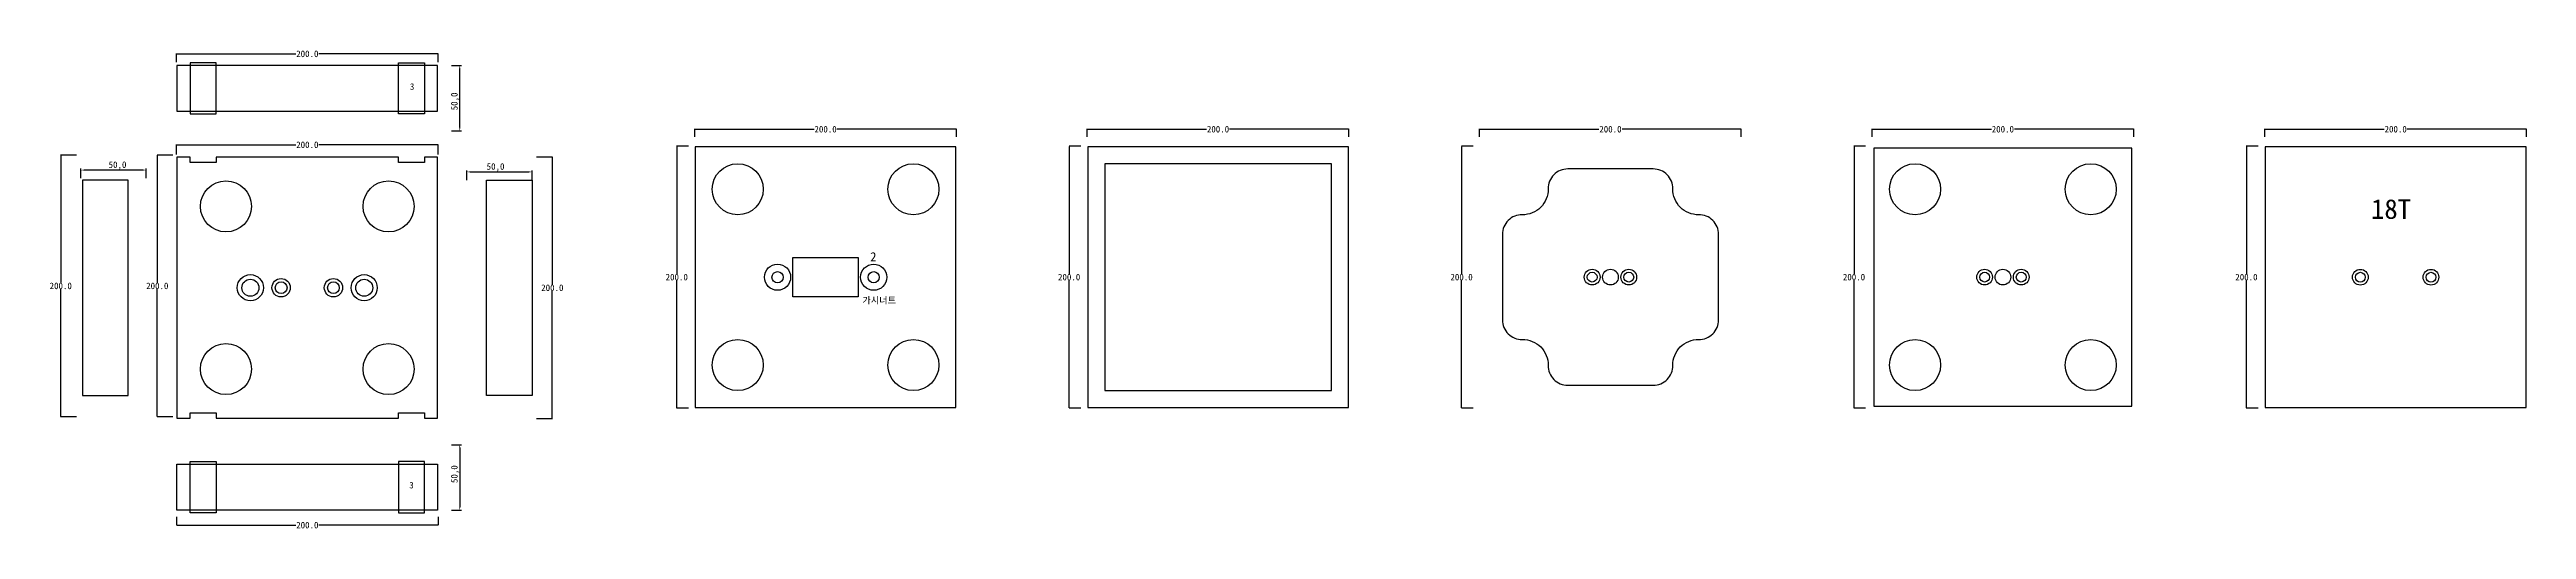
# Model space of a CAD drawing. Header units: millimetres. Extents: x 386 to 8842, y 202 to 3099.
# Drawn here: x 386 to 2280, y 202 to 569 of the extents above; entities that cross this region are included whole.
import ezdxf

# ---------------------------------------------------------------- set-up
doc = ezdxf.new("R2010")
doc.units = ezdxf.units.MM
for name, color, linetype in [('TEXT', 3, 'Continuous'), ('볼트 구멍', 7, 'Continuous'), ('치구', 7, 'Continuous'), ('치수', 7, 'Continuous')]:
    doc.layers.add(name, color=color, linetype=linetype)
doc.dimstyles.new('ISO-25', dxfattribs={"dimtxt": 2.5, "dimasz": 2.5, "dimexe": 1.25, "dimexo": 0.625, "dimtad": 1, "dimtxsty": 'Standard', "dimcen": 2.5, "dimadec": 0, "dimazin": 0, "dimtfac": 1, "dimtmove": 0, "dimatfit": 3, "dimfxl": 0, "dimarcsym": 0})
doc.dimstyles.get("Standard").update_dxf_attribs({"dimtxt": 7, "dimasz": 0.18, "dimexe": 0.18, "dimexo": 0.0625, "dimgap": 0.09, "dimtad": 0, "dimtih": 1, "dimtoh": 1, "dimdec": 1, "dimzin": 0, "dimdsep": 46, "dimtxsty": 'Standard', "dimcen": 0.09, "dimadec": 0, "dimazin": 0, "dimtfac": 1, "dimtdec": 1, "dimtofl": 0, "dimtmove": 0, "dimatfit": 3, "dimfxl": 0, "dimtolj": 1, "dimtzin": 0, "dimarcsym": 0})

msp = doc.modelspace()

# ---------------------------------------------------------------- texts
at = {"layer": 'TEXT', "color": 1}
for s, height, p in [('3', 5, (661.83, 538.08)), ('18T', 15, (2161.04, 439.55)), ('3', 5, (661.36, 233.57))]:
    msp.add_text(s, height=height, dxfattribs=at).set_placement(p)
at = {"layer": '볼트 구멍', "color": 1}
for s, height, p in [('2', 7, (1013.71, 407.08)), ('가시너트', 5, (1007.71, 374.8))]:
    msp.add_text(s, height=height, dxfattribs=at).set_placement(p)

# ---------------------------------------------------------------- blocks, each defined once
blk = doc.blocks.new('*D22')
at = {"layer": 'Defpoints', "color": 0}
for p in [(693, 556.8), (699.9, 556.8), (693, 506.8)]:
    blk.add_point(p, dxfattribs=at)
at = {"layer": '치수', "color": 0, "lineweight": -2}
for p, q in [((693.7, 556.8), (701.2, 556.8)), ((699.9, 509.3), (699.9, 554.3)), ((693.7, 506.8), (701.2, 506.8))]:
    blk.add_line(p, q, dxfattribs=at)
at = {"layer": '치수', "color": 0}
for points in [[(699.5, 554.3), (700.4, 554.3), (699.9, 556.8)], [(699.5, 509.3), (700.4, 509.3), (699.9, 506.8)]]:
    blk.add_solid(points, dxfattribs=at)
at = {"layer": '치수', "color": 0, "insert": (696.4, 529.3), "char_height": 5, "attachment_point": 5, "rotation": 90}
blk.add_mtext('50,0', dxfattribs=at)
blk = doc.blocks.new('*D23')
at = {"layer": 'Defpoints', "color": 0}
for p in [(693, 267), (693, 217), (699.9, 217)]:
    blk.add_point(p, dxfattribs=at)
at = {"layer": '치수', "color": 0, "lineweight": -2}
for p, q in [((693.7, 267), (701.2, 267)), ((699.9, 264.5), (699.9, 219.5)), ((693.7, 217), (701.2, 217))]:
    blk.add_line(p, q, dxfattribs=at)
at = {"layer": '치수', "color": 0}
for points in [[(699.5, 264.5), (700.4, 264.5), (699.9, 267)], [(699.5, 219.5), (700.4, 219.5), (699.9, 217)]]:
    blk.add_solid(points, dxfattribs=at)
at = {"layer": '치수', "color": 0, "insert": (696.4, 244.5), "char_height": 5, "attachment_point": 5, "rotation": 90}
blk.add_mtext('50,0', dxfattribs=at)
blk = doc.blocks.new('*D24')
at = {"layer": 'Defpoints', "color": 0, "linetype": 'Continuous'}
for p in [(480.8, 488.3), (468.7, 288.3), (480.8, 288.3)]:
    blk.add_point(p, dxfattribs=at)
at = {"layer": '치수', "color": 0, "linetype": 'Continuous', "lineweight": -2}
for p, q in [((480.7, 488.3), (468.5, 488.3)), ((468.7, 488.1), (468.7, 390.9)), ((468.7, 288.5), (468.7, 385.7)), ((480.7, 288.3), (468.5, 288.3))]:
    blk.add_line(p, q, dxfattribs=at)
at = {"layer": '치수', "color": 0, "linetype": 'Continuous'}
for points in [[(468.7, 488.1), (468.7, 488.1), (468.7, 488.3)], [(468.7, 288.5), (468.7, 288.5), (468.7, 288.3)]]:
    blk.add_solid(points, dxfattribs=at)
at = {"layer": '치수', "color": 0, "linetype": 'Continuous', "insert": (468.7, 388.3), "char_height": 5, "attachment_point": 5}
blk.add_mtext('\\A1;200.0', dxfattribs=at)
blk = doc.blocks.new('*D25')
at = {"layer": 'Defpoints', "color": 0, "linetype": 'Continuous'}
for p in [(406.9, 488.3), (394.9, 288.3), (406.9, 288.3)]:
    blk.add_point(p, dxfattribs=at)
at = {"layer": '치수', "color": 0, "linetype": 'Continuous', "lineweight": -2}
for p, q in [((406.9, 488.3), (394.7, 488.3)), ((394.9, 488.1), (394.9, 390.9)), ((394.9, 288.5), (394.9, 385.7)), ((406.9, 288.3), (394.7, 288.3))]:
    blk.add_line(p, q, dxfattribs=at)
at = {"layer": '치수', "color": 0, "linetype": 'Continuous'}
for points in [[(394.8, 488.1), (394.9, 488.1), (394.9, 488.3)], [(394.8, 288.5), (394.9, 288.5), (394.9, 288.3)]]:
    blk.add_solid(points, dxfattribs=at)
at = {"layer": '치수', "color": 0, "linetype": 'Continuous', "insert": (394.9, 388.3), "char_height": 5, "attachment_point": 5}
blk.add_mtext('\\A1;200.0', dxfattribs=at)
blk = doc.blocks.new('*D26')
at = {"layer": 'Defpoints', "color": 0, "linetype": 'Continuous'}
for p in [(483.4, 211.9), (683.4, 211.9), (683.4, 205.5)]:
    blk.add_point(p, dxfattribs=at)
at = {"layer": '치수', "color": 0, "linetype": 'Continuous', "lineweight": -2}
for p, q in [((483.4, 211.9), (483.4, 205.4)), ((683.4, 211.9), (683.4, 205.4)), ((483.6, 205.5), (574.5, 205.5)), ((683.2, 205.5), (592.2, 205.5))]:
    blk.add_line(p, q, dxfattribs=at)
at = {"layer": '치수', "color": 0, "linetype": 'Continuous'}
for points in [[(483.6, 205.6), (483.6, 205.5), (483.4, 205.5)], [(683.2, 205.6), (683.2, 205.5), (683.4, 205.5)]]:
    blk.add_solid(points, dxfattribs=at)
at = {"layer": '치수', "color": 0, "linetype": 'Continuous', "insert": (583.4, 205.5), "char_height": 5, "attachment_point": 5}
blk.add_mtext('\\A1;200.0', dxfattribs=at)
blk = doc.blocks.new('*D27')
at = {"layer": 'Defpoints', "color": 0}
for p in [(410.3, 476.8), (410.3, 470), (460.3, 470)]:
    blk.add_point(p, dxfattribs=at)
at = {"layer": '치수', "color": 0, "lineweight": -2}
for p, q in [((410.3, 470.6), (410.3, 478)), ((457.8, 476.8), (412.8, 476.8)), ((460.3, 470.6), (460.3, 478))]:
    blk.add_line(p, q, dxfattribs=at)
at = {"layer": '치수', "color": 0}
for points in [[(412.8, 477.2), (412.8, 476.4), (410.3, 476.8)], [(457.8, 477.2), (457.8, 476.4), (460.3, 476.8)]]:
    blk.add_solid(points, dxfattribs=at)
at = {"layer": '치수', "color": 0, "insert": (438.3, 480.3), "char_height": 5, "attachment_point": 5}
blk.add_mtext('50,0', dxfattribs=at)
blk = doc.blocks.new('*D28')
at = {"layer": 'Defpoints', "color": 0, "linetype": 'Continuous'}
for p in [(683.4, 496.1), (483.4, 488.7), (683.4, 488.7)]:
    blk.add_point(p, dxfattribs=at)
at = {"layer": '치수', "color": 0, "linetype": 'Continuous', "lineweight": -2}
for p, q in [((483.4, 488.8), (483.4, 496.3)), ((483.6, 496.1), (574.5, 496.1)), ((683.2, 496.1), (592.2, 496.1)), ((683.4, 488.8), (683.4, 496.3))]:
    blk.add_line(p, q, dxfattribs=at)
at = {"layer": '치수', "color": 0, "linetype": 'Continuous'}
for points in [[(483.6, 496.2), (483.6, 496.1), (483.4, 496.1)], [(683.2, 496.2), (683.2, 496.1), (683.4, 496.1)]]:
    blk.add_solid(points, dxfattribs=at)
at = {"layer": '치수', "color": 0, "linetype": 'Continuous', "insert": (583.4, 496.1), "char_height": 5, "attachment_point": 5}
blk.add_mtext('\\A1;200.0', dxfattribs=at)
blk = doc.blocks.new('*D29')
at = {"layer": 'Defpoints', "color": 0, "linetype": 'Continuous'}
for p in [(483.4, 559.2), (683.4, 565.6), (683.4, 559.2)]:
    blk.add_point(p, dxfattribs=at)
at = {"layer": '치수', "color": 0, "linetype": 'Continuous', "lineweight": -2}
for p, q in [((483.4, 559.3), (483.4, 565.8)), ((483.6, 565.6), (574.5, 565.6)), ((683.2, 565.6), (592.2, 565.6)), ((683.4, 559.3), (683.4, 565.8))]:
    blk.add_line(p, q, dxfattribs=at)
at = {"layer": '치수', "color": 0, "linetype": 'Continuous'}
for points in [[(483.6, 565.6), (483.6, 565.6), (483.4, 565.6)], [(683.2, 565.6), (683.2, 565.6), (683.4, 565.6)]]:
    blk.add_solid(points, dxfattribs=at)
at = {"layer": '치수', "color": 0, "linetype": 'Continuous', "insert": (583.4, 565.6), "char_height": 5, "attachment_point": 5}
blk.add_mtext('\\A1;200.0', dxfattribs=at)
blk = doc.blocks.new('*D30')
at = {"layer": 'Defpoints', "color": 0, "linetype": 'Continuous'}
for p in [(1779.6, 502.1), (1979.6, 508), (1979.6, 502.1)]:
    blk.add_point(p, dxfattribs=at)
at = {"layer": '치수', "color": 0, "linetype": 'Continuous', "lineweight": -2}
for p, q in [((1779.6, 502.2), (1779.6, 508.2)), ((1779.8, 508), (1870.8, 508)), ((1979.4, 508), (1888.5, 508)), ((1979.6, 502.2), (1979.6, 508.2))]:
    blk.add_line(p, q, dxfattribs=at)
at = {"layer": '치수', "color": 0, "linetype": 'Continuous'}
for points in [[(1779.8, 508), (1779.8, 508), (1779.6, 508)], [(1979.4, 508), (1979.4, 508), (1979.6, 508)]]:
    blk.add_solid(points, dxfattribs=at)
at = {"layer": '치수', "color": 0, "linetype": 'Continuous', "insert": (1879.6, 508), "char_height": 5, "attachment_point": 5}
blk.add_mtext('\\A1;200.0', dxfattribs=at)
blk = doc.blocks.new('*D31')
at = {"layer": 'Defpoints', "color": 0, "linetype": 'Continuous'}
for p in [(1174.7, 495), (1165.8, 295), (1174.7, 295)]:
    blk.add_point(p, dxfattribs=at)
at = {"layer": '치수', "color": 0, "linetype": 'Continuous', "lineweight": -2}
for p, q in [((1174.7, 495), (1165.7, 495)), ((1165.8, 494.8), (1165.8, 397.6)), ((1165.8, 295.2), (1165.8, 392.4)), ((1174.7, 295), (1165.7, 295))]:
    blk.add_line(p, q, dxfattribs=at)
at = {"layer": '치수', "color": 0, "linetype": 'Continuous'}
for points in [[(1165.8, 494.8), (1165.9, 494.8), (1165.8, 495)], [(1165.8, 295.2), (1165.9, 295.2), (1165.8, 295)]]:
    blk.add_solid(points, dxfattribs=at)
at = {"layer": '치수', "color": 0, "linetype": 'Continuous', "insert": (1165.8, 395), "char_height": 5, "attachment_point": 5}
blk.add_mtext('\\A1;200.0', dxfattribs=at)
blk = doc.blocks.new('*D32')
at = {"layer": 'Defpoints', "color": 0, "linetype": 'Continuous'}
for p in [(1474.7, 495), (1465.8, 295), (1474.7, 295)]:
    blk.add_point(p, dxfattribs=at)
at = {"layer": '치수', "color": 0, "linetype": 'Continuous', "lineweight": -2}
for p, q in [((1474.7, 495), (1465.7, 495)), ((1465.8, 494.8), (1465.8, 397.6)), ((1465.8, 295.2), (1465.8, 392.4)), ((1474.7, 295), (1465.7, 295))]:
    blk.add_line(p, q, dxfattribs=at)
at = {"layer": '치수', "color": 0, "linetype": 'Continuous'}
for points in [[(1465.8, 494.8), (1465.9, 494.8), (1465.8, 495)], [(1465.8, 295.2), (1465.9, 295.2), (1465.8, 295)]]:
    blk.add_solid(points, dxfattribs=at)
at = {"layer": '치수', "color": 0, "linetype": 'Continuous', "insert": (1465.8, 395), "char_height": 5, "attachment_point": 5}
blk.add_mtext('\\A1;200.0', dxfattribs=at)
blk = doc.blocks.new('*D33')
at = {"layer": 'Defpoints', "color": 0, "linetype": 'Continuous'}
for p in [(1774.7, 495), (1765.8, 295), (1774.7, 295)]:
    blk.add_point(p, dxfattribs=at)
at = {"layer": '치수', "color": 0, "linetype": 'Continuous', "lineweight": -2}
for p, q in [((1774.7, 495), (1765.7, 495)), ((1765.8, 494.8), (1765.8, 397.6)), ((1765.8, 295.2), (1765.8, 392.4)), ((1774.7, 295), (1765.7, 295))]:
    blk.add_line(p, q, dxfattribs=at)
at = {"layer": '치수', "color": 0, "linetype": 'Continuous'}
for points in [[(1765.8, 494.8), (1765.9, 494.8), (1765.8, 495)], [(1765.8, 295.2), (1765.9, 295.2), (1765.8, 295)]]:
    blk.add_solid(points, dxfattribs=at)
at = {"layer": '치수', "color": 0, "linetype": 'Continuous', "insert": (1765.8, 395), "char_height": 5, "attachment_point": 5}
blk.add_mtext('\\A1;200.0', dxfattribs=at)
blk = doc.blocks.new('*D34')
at = {"layer": 'Defpoints', "color": 0, "linetype": 'Continuous'}
for p in [(758.7, 486.9), (758.7, 286.9), (770.7, 286.9)]:
    blk.add_point(p, dxfattribs=at)
at = {"layer": '치수', "color": 0, "linetype": 'Continuous', "lineweight": -2}
for p, q in [((758.7, 486.9), (770.9, 486.9)), ((770.7, 486.7), (770.7, 389.5)), ((770.7, 287.1), (770.7, 384.3)), ((758.7, 286.9), (770.9, 286.9))]:
    blk.add_line(p, q, dxfattribs=at)
at = {"layer": '치수', "color": 0, "linetype": 'Continuous'}
for points in [[(770.7, 486.7), (770.8, 486.7), (770.7, 486.9)], [(770.7, 287.1), (770.8, 287.1), (770.7, 286.9)]]:
    blk.add_solid(points, dxfattribs=at)
at = {"layer": '치수', "color": 0, "linetype": 'Continuous', "insert": (770.7, 386.9), "char_height": 5, "attachment_point": 5}
blk.add_mtext('\\A1;200.0', dxfattribs=at)
blk = doc.blocks.new('*D35')
at = {"layer": 'Defpoints', "color": 0, "linetype": 'Continuous'}
for p in [(874.7, 495), (865.8, 295), (874.7, 295)]:
    blk.add_point(p, dxfattribs=at)
at = {"layer": '치수', "color": 0, "linetype": 'Continuous', "lineweight": -2}
for p, q in [((874.7, 495), (865.7, 495)), ((865.8, 494.8), (865.8, 397.6)), ((865.8, 295.2), (865.8, 392.4)), ((874.7, 295), (865.7, 295))]:
    blk.add_line(p, q, dxfattribs=at)
at = {"layer": '치수', "color": 0, "linetype": 'Continuous'}
for points in [[(865.8, 494.8), (865.9, 494.8), (865.8, 495)], [(865.8, 295.2), (865.9, 295.2), (865.8, 295)]]:
    blk.add_solid(points, dxfattribs=at)
at = {"layer": '치수', "color": 0, "linetype": 'Continuous', "insert": (865.8, 395), "char_height": 5, "attachment_point": 5}
blk.add_mtext('\\A1;200.0', dxfattribs=at)
blk = doc.blocks.new('*D36')
at = {"layer": 'Defpoints', "color": 0, "linetype": 'Continuous'}
for p in [(1179.6, 502.1), (1379.6, 508), (1379.6, 502.1)]:
    blk.add_point(p, dxfattribs=at)
at = {"layer": '치수', "color": 0, "linetype": 'Continuous', "lineweight": -2}
for p, q in [((1179.6, 502.2), (1179.6, 508.2)), ((1179.8, 508), (1270.8, 508)), ((1379.4, 508), (1288.5, 508)), ((1379.6, 502.2), (1379.6, 508.2))]:
    blk.add_line(p, q, dxfattribs=at)
at = {"layer": '치수', "color": 0, "linetype": 'Continuous'}
for points in [[(1179.8, 508), (1179.8, 508), (1179.6, 508)], [(1379.4, 508), (1379.4, 508), (1379.6, 508)]]:
    blk.add_solid(points, dxfattribs=at)
at = {"layer": '치수', "color": 0, "linetype": 'Continuous', "insert": (1279.6, 508), "char_height": 5, "attachment_point": 5}
blk.add_mtext('\\A1;200.0', dxfattribs=at)
blk = doc.blocks.new('*D37')
at = {"layer": 'Defpoints', "color": 0, "linetype": 'Continuous'}
for p in [(879.6, 502.1), (1079.6, 508), (1079.6, 502.1)]:
    blk.add_point(p, dxfattribs=at)
at = {"layer": '치수', "color": 0, "linetype": 'Continuous', "lineweight": -2}
for p, q in [((879.6, 502.2), (879.6, 508.2)), ((879.8, 508), (970.8, 508)), ((1079.4, 508), (988.5, 508)), ((1079.6, 502.2), (1079.6, 508.2))]:
    blk.add_line(p, q, dxfattribs=at)
at = {"layer": '치수', "color": 0, "linetype": 'Continuous'}
for points in [[(879.8, 508), (879.8, 508), (879.6, 508)], [(1079.4, 508), (1079.4, 508), (1079.6, 508)]]:
    blk.add_solid(points, dxfattribs=at)
at = {"layer": '치수', "color": 0, "linetype": 'Continuous', "insert": (979.6, 508), "char_height": 5, "attachment_point": 5}
blk.add_mtext('\\A1;200.0', dxfattribs=at)
blk = doc.blocks.new('*D38')
at = {"layer": 'Defpoints', "color": 0}
for p in [(755.3, 475.4), (705.3, 468.6), (755.3, 468.6)]:
    blk.add_point(p, dxfattribs=at)
at = {"layer": '치수', "color": 0, "lineweight": -2}
for p, q in [((705.3, 469.2), (705.3, 476.6)), ((707.8, 475.4), (752.8, 475.4)), ((755.3, 469.2), (755.3, 476.6))]:
    blk.add_line(p, q, dxfattribs=at)
at = {"layer": '치수', "color": 0}
for points in [[(707.8, 475.8), (707.8, 475), (705.3, 475.4)], [(752.8, 475.8), (752.8, 475), (755.3, 475.4)]]:
    blk.add_solid(points, dxfattribs=at)
at = {"layer": '치수', "color": 0, "insert": (727.3, 478.9), "char_height": 5, "attachment_point": 5}
blk.add_mtext('50,0', dxfattribs=at)
blk = doc.blocks.new('*D39')
at = {"layer": 'Defpoints', "color": 0, "linetype": 'Continuous'}
for p in [(1479.6, 502.1), (1679.6, 508), (1679.6, 502.1)]:
    blk.add_point(p, dxfattribs=at)
at = {"layer": '치수', "color": 0, "linetype": 'Continuous', "lineweight": -2}
for p, q in [((1479.6, 502.2), (1479.6, 508.2)), ((1479.8, 508), (1570.8, 508)), ((1679.4, 508), (1588.5, 508)), ((1679.6, 502.2), (1679.6, 508.2))]:
    blk.add_line(p, q, dxfattribs=at)
at = {"layer": '치수', "color": 0, "linetype": 'Continuous'}
for points in [[(1479.8, 508), (1479.8, 508), (1479.6, 508)], [(1679.4, 508), (1679.4, 508), (1679.6, 508)]]:
    blk.add_solid(points, dxfattribs=at)
at = {"layer": '치수', "color": 0, "linetype": 'Continuous', "insert": (1579.6, 508), "char_height": 5, "attachment_point": 5}
blk.add_mtext('\\A1;200.0', dxfattribs=at)
blk = doc.blocks.new('*D40')
at = {"layer": 'Defpoints', "color": 0, "linetype": 'Continuous'}
for p in [(2074.7, 495), (2065.8, 295), (2074.7, 295)]:
    blk.add_point(p, dxfattribs=at)
at = {"layer": '치수', "color": 0, "linetype": 'Continuous', "lineweight": -2}
for p, q in [((2074.7, 495), (2065.7, 495)), ((2065.8, 494.8), (2065.8, 397.6)), ((2065.8, 295.2), (2065.8, 392.4)), ((2074.7, 295), (2065.7, 295))]:
    blk.add_line(p, q, dxfattribs=at)
at = {"layer": '치수', "color": 0, "linetype": 'Continuous'}
for points in [[(2065.8, 494.8), (2065.9, 494.8), (2065.8, 495)], [(2065.8, 295.2), (2065.9, 295.2), (2065.8, 295)]]:
    blk.add_solid(points, dxfattribs=at)
at = {"layer": '치수', "color": 0, "linetype": 'Continuous', "insert": (2065.8, 395), "char_height": 5, "attachment_point": 5}
blk.add_mtext('\\A1;200.0', dxfattribs=at)
blk = doc.blocks.new('*D41')
at = {"layer": 'Defpoints', "color": 0, "linetype": 'Continuous'}
for p in [(2079.9, 502.1), (2279.9, 508), (2279.9, 502.1)]:
    blk.add_point(p, dxfattribs=at)
at = {"layer": '치수', "color": 0, "linetype": 'Continuous', "lineweight": -2}
for p, q in [((2079.9, 502.2), (2079.9, 508.2)), ((2080.1, 508), (2171, 508)), ((2279.7, 508), (2188.7, 508)), ((2279.9, 502.2), (2279.9, 508.2))]:
    blk.add_line(p, q, dxfattribs=at)
at = {"layer": '치수', "color": 0, "linetype": 'Continuous'}
for points in [[(2080.1, 508), (2080.1, 508), (2079.9, 508)], [(2279.7, 508), (2279.7, 508), (2279.9, 508)]]:
    blk.add_solid(points, dxfattribs=at)
at = {"layer": '치수', "color": 0, "linetype": 'Continuous', "insert": (2179.9, 508), "char_height": 5, "attachment_point": 5}
blk.add_mtext('\\A1;200.0', dxfattribs=at)

# ---------------------------------------------------------------- dimensions: what is measured, and where the dimension line sits
at = {"layer": '치수', "color": 4, "linetype": 'Continuous'}
for base, p1, p2, picture, middle in [((683.37, 565.6), (483.37, 559.2), (683.37, 559.2), '*D29', (583.37, 565.6)), ((683.37, 205.53), (483.37, 211.93), (683.37, 211.93), '*D26', (583.37, 205.53))]:
    dim = msp.add_linear_dim(base=base, p1=p1, p2=p2, dimstyle='Standard', override={"dimtxt": 5}, dxfattribs=at)
    dim.commit()
    dim.dimension.update_dxf_attribs({"geometry": picture, "text_midpoint": middle, "dimtype": 160})
at = {"layer": '치수', "color": 4}
for base, p1, p2, angle, picture, middle in [((699.95, 556.78), (693.05, 506.78), (693.05, 556.78), 90, '*D22', (699.95, 529.28)), ((410.32, 476.79), (460.32, 470.01), (410.32, 470.01), 180, '*D27', (438.32, 476.79)), ((699.95, 217.04), (693.05, 267.04), (693.05, 217.04), 270, '*D23', (699.95, 244.54))]:
    dim = msp.add_linear_dim(base=base, p1=p1, p2=p2, angle=angle, dimstyle='ISO-25', override={"dimtxt": 5, "dimdec": 1, "dimzin": 0, "dimtdec": 1}, dxfattribs=at)
    dim.commit()
    dim.dimension.update_dxf_attribs({"geometry": picture, "text_midpoint": middle, "dimtype": 160})
at = {"layer": '치수', "color": 4, "linetype": 'Continuous'}
for base, p1, p2, picture, middle in [((1079.63, 508), (879.63, 502.12), (1079.63, 502.12), '*D37', (979.63, 508)), ((1379.63, 508), (1179.63, 502.12), (1379.63, 502.12), '*D36', (1279.63, 508)), ((1679.63, 508), (1479.63, 502.12), (1679.63, 502.12), '*D39', (1579.63, 508)), ((1979.63, 508), (1779.63, 502.12), (1979.63, 502.12), '*D30', (1879.63, 508)), ((2279.88, 508), (2079.88, 502.12), (2279.88, 502.12), '*D41', (2179.88, 508)), ((683.37, 496.13), (483.37, 488.74), (683.37, 488.74), '*D28', (583.37, 496.13))]:
    dim = msp.add_linear_dim(base=base, p1=p1, p2=p2, dimstyle='Standard', override={"dimtxt": 5}, dxfattribs=at)
    dim.commit()
    dim.dimension.update_dxf_attribs({"geometry": picture, "text_midpoint": middle})
for base, p1, p2, picture, middle in [((865.83, 295.01), (874.74, 495.01), (874.74, 295.01), '*D35', (865.83, 395.01)), ((1165.83, 295.01), (1174.74, 495.01), (1174.74, 295.01), '*D31', (1165.83, 395.01)), ((1465.83, 295.01), (1474.74, 495.01), (1474.74, 295.01), '*D32', (1465.83, 395.01)), ((1765.83, 295.01), (1774.74, 495.01), (1774.74, 295.01), '*D33', (1765.83, 395.01)), ((2065.83, 295.01), (2074.74, 495.01), (2074.74, 295.01), '*D40', (2065.83, 395.01)), ((394.85, 288.31), (406.92, 488.31), (406.92, 288.31), '*D25', (394.85, 388.31)), ((468.69, 288.31), (480.76, 488.31), (480.76, 288.31), '*D24', (468.69, 388.31)), ((770.74, 286.91), (758.67, 486.91), (758.67, 286.91), '*D34', (770.74, 386.91))]:
    dim = msp.add_linear_dim(base=base, p1=p1, p2=p2, angle=90, dimstyle='Standard', override={"dimtxt": 5}, dxfattribs=at)
    dim.commit()
    dim.dimension.update_dxf_attribs({"geometry": picture, "text_midpoint": middle})
at = {"layer": '치수', "color": 4}
dim = msp.add_linear_dim(base=(755.27, 475.39), p1=(705.27, 468.61), p2=(755.27, 468.61), dimstyle='ISO-25', override={"dimtxt": 5, "dimdec": 1, "dimzin": 0, "dimtdec": 1}, dxfattribs=at)
dim.commit()
dim.dimension.update_dxf_attribs({"geometry": '*D38', "text_midpoint": (727.27, 475.39), "dimtype": 160})

# ---------------------------------------------------------------- linework, layer by layer
at = {"layer": '볼트 구멍', "color": 3}
msp.add_lwpolyline([(1004.63, 380.01), (954.63, 380.01), (954.63, 410.01), (1004.63, 410.01)], close=True, dxfattribs=at)
at = {"layer": '볼트 구멍', "color": 1}
for centre in [(942.88, 394.95), (1016.38, 394.95)]:
    msp.add_circle(centre, 10, dxfattribs=at)
at = {"layer": '볼트 구멍', "color": 3}
for centre, radius in [((942.88, 394.95), 4.25), ((1016.38, 394.95), 4.25), ((1565.63, 395.01), 3.75), ((1579.63, 395.01), 6), ((1593.63, 395.01), 3.75), ((1865.63, 395.01), 3.75), ((1879.63, 395.01), 6), ((1893.63, 395.01), 3.75), ((2152.88, 394.95), 3.75), ((2206.88, 394.95), 3.75), ((539.87, 386.91), 6.5), ((563.37, 386.91), 4.5), ((603.37, 386.91), 4.5), ((626.87, 386.91), 6.5)]:
    msp.add_circle(centre, radius, dxfattribs=at)
at = {"layer": '볼트 구멍', "color": 6}
for centre in [(1565.63, 395.01), (1593.63, 395.01), (1865.63, 395.01), (1893.63, 395.01), (2152.88, 394.95), (2206.88, 394.95)]:
    msp.add_circle(centre, 6, dxfattribs=at)
at = {"layer": '볼트 구멍', "color": 2}
for centre, radius in [((539.87, 386.91), 10), ((563.37, 386.91), 7), ((603.37, 386.91), 7), ((626.87, 386.91), 10)]:
    msp.add_circle(centre, radius, dxfattribs=at)
at = {"layer": '치구'}
for points in [[(483.72, 521.78), (683.02, 521.78), (683.02, 556.78), (483.72, 556.78)], [(879.98, 494.66), (879.98, 295.36), (1079.28, 295.36), (1079.28, 494.66)], [(1179.98, 494.66), (1179.98, 295.36), (1379.28, 295.36), (1379.28, 494.66)], [(1780.98, 493.66), (1780.98, 296.36), (1978.28, 296.36), (1978.28, 493.66)], [(2080.23, 494.66), (2080.23, 295.36), (2279.53, 295.36), (2279.53, 494.66)], [(483.72, 287.26), (493.72, 287.26), (493.72, 291.26), (513.72, 291.26), (513.72, 287.26), (653.02, 287.26), (653.02, 291.26), (673.02, 291.26), (673.02, 287.26), (683.02, 287.26), (683.02, 486.56), (673.02, 486.56), (673.02, 482.56), (653.02, 482.56), (653.02, 486.56), (513.72, 486.56), (513.72, 482.56), (493.72, 482.56), (493.72, 486.56), (483.72, 486.56)], [(1192.98, 481.66), (1192.98, 308.36), (1366.28, 308.36), (1366.28, 481.66)], [(446.47, 469.16), (411.47, 469.16), (411.47, 304.66), (446.47, 304.66)], [(720.27, 469.16), (755.27, 469.16), (755.27, 304.66), (720.27, 304.66)], [(483.72, 252.04), (683.02, 252.04), (683.02, 217.04), (483.72, 217.04)]]:
    msp.add_lwpolyline(points, close=True, dxfattribs=at)
at = {"layer": '치구', "color": 1}
for points in [[(493.72, 519.78), (513.72, 519.78), (513.72, 558.78), (493.72, 558.78)], [(673.02, 519.78), (653.02, 519.78), (653.02, 558.78), (673.02, 558.78)], [(493.72, 254.04), (513.72, 254.04), (513.72, 215.04), (493.72, 215.04)], [(673.02, 254.04), (653.02, 254.04), (653.02, 215.04), (673.02, 215.04)]]:
    msp.add_lwpolyline(points, close=True, dxfattribs=at)
at = {"layer": '치구'}
msp.add_lwpolyline([(1496.98, 362.36, 0.4184649), (1512.2, 347.36, -0.4227292), (1531.98, 327.58, 0.4184649), (1546.98, 312.36), (1612.28, 312.36, 0.4184649), (1627.28, 327.58, -0.4227292), (1647.06, 347.36, 0.4184649), (1662.28, 362.36), (1662.28, 427.67, 0.4184649), (1647.06, 442.67, -0.4227292), (1627.28, 462.45, 0.4184649), (1612.28, 477.66), (1546.98, 477.66, 0.4184649), (1531.98, 462.45, -0.4227292), (1512.2, 442.67, 0.4184649), (1496.98, 427.67)], format="xyb", close=True, dxfattribs=at)
for centre in [(912.48, 462.16), (1046.78, 462.16), (1812.48, 462.16), (1946.78, 462.16), (521.22, 449.06), (645.52, 449.06), (521.22, 324.76), (645.52, 324.76), (912.48, 327.86), (1046.78, 327.86), (1812.48, 327.86), (1946.78, 327.86)]:
    msp.add_circle(centre, 19.5, dxfattribs=at)

msp.set_redraw_order([(e.dxf.handle, doc.entitydb.next_handle()) for e in msp.query("TEXT MTEXT ATTDEF DIMENSION ARC_DIMENSION")])  # texts and dimensions are drawn at this point

doc.saveas('drawing.dxf')
